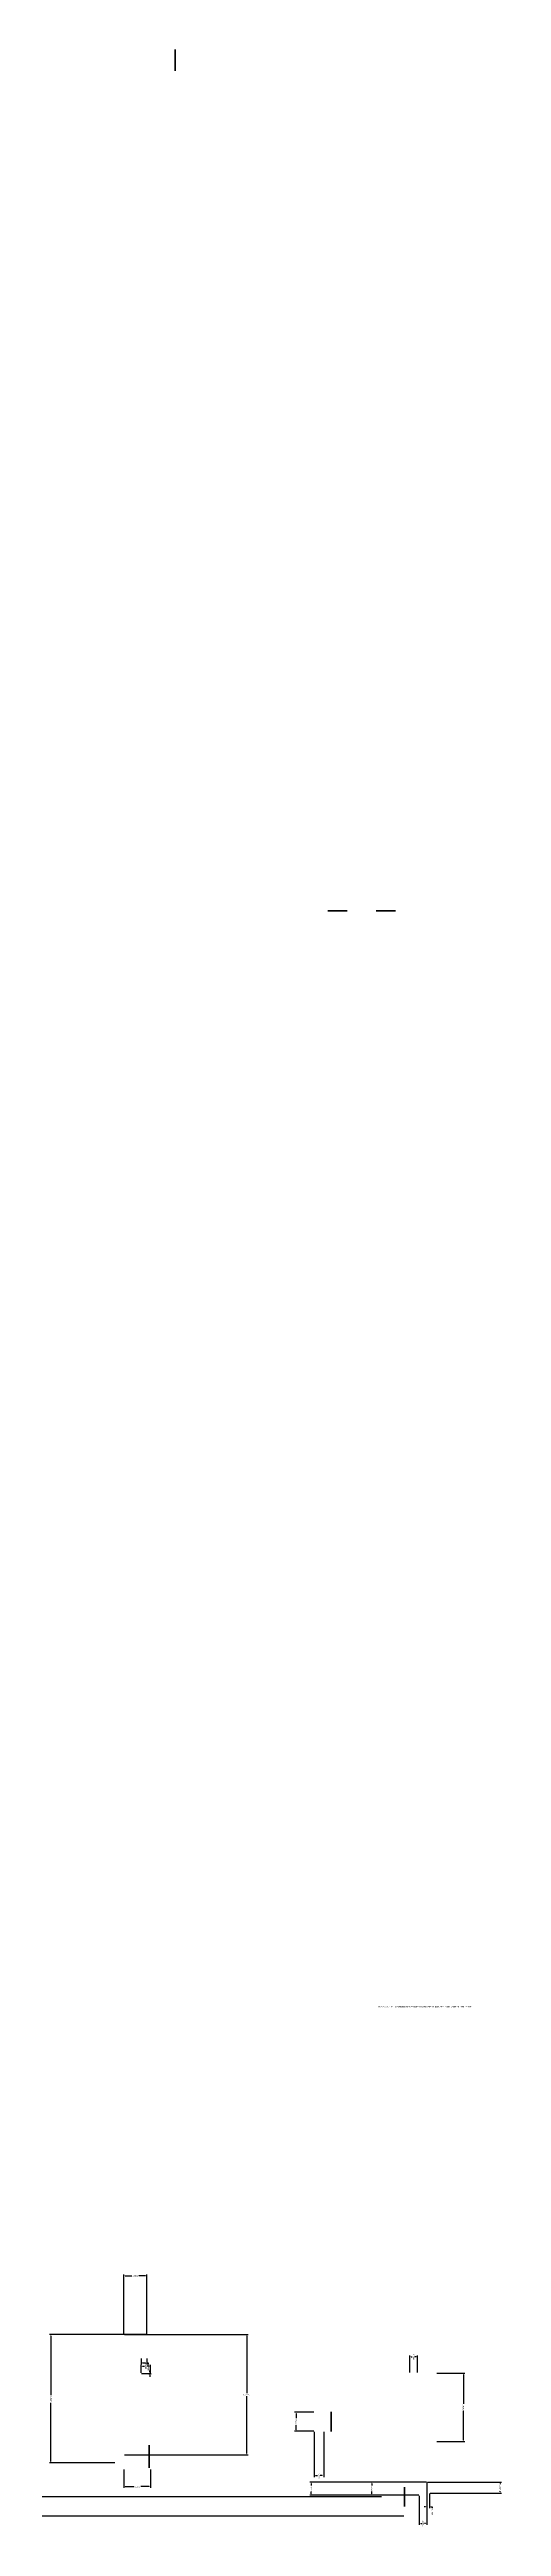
# Model space of a CAD drawing. Header units: millimetres. Extents: x -1019 to 12, y -26 to 366.
# Drawn here: x -272 to -212.6, y 40.8 to 365.7 of the extents above; entities that cross this region are included whole.
import ezdxf

# ---------------------------------------------------------------- set-up
doc = ezdxf.new("R2010")
doc.units = ezdxf.units.MM
doc.header["$MEASUREMENT"] = 0
doc.styles.get("Standard").update_dxf_attribs({"font": 'Arial.ttf'})
doc.dimstyles.get("Standard").update_dxf_attribs({"dimtxt": 0.18, "dimasz": 0.18, "dimexe": 0.18, "dimexo": 0.0625, "dimgap": 0.09, "dimtad": 0, "dimtih": 1, "dimtoh": 1, "dimdec": 4, "dimzin": 0, "dimdsep": 46, "dimtxsty": 'Standard', "dimcen": 0.09, "dimadec": 0, "dimazin": 0, "dimtfac": 1, "dimtdec": 4, "dimtofl": 0, "dimtmove": 0, "dimatfit": 3, "dimfxl": 1, "dimtolj": 1, "dimtzin": 0, "dimarcsym": 0})

# ---------------------------------------------------------------- blocks, each defined once
blk = doc.blocks.new('*D17')
at = {"color": 0, "lineweight": -2, "transparency": 16777216}
for p, q in [((-259.94, 62.83), (-259.94, 62.08)), ((-259.76, 62.26), (-259.37, 62.26)), ((-259.19, 62.83), (-259.19, 62.08)), ((-259.19, 62.26), (-259.01, 62.26)), ((-259.01, 62.26), (-259.01, 62.08))]:
    blk.add_line(p, q, dxfattribs=at)
at = {"color": 0, "transparency": 16777216}
for points in [[(-259.76, 62.29), (-259.76, 62.23), (-259.94, 62.26)], [(-259.37, 62.29), (-259.37, 62.23), (-259.19, 62.26)]]:
    blk.add_solid(points, dxfattribs=at)
at = {"layer": 'Defpoints', "color": 0, "transparency": 16777216}
for p in [(-259.94, 62.89, 1), (-259.19, 62.89, 1), (-259.19, 62.26)]:
    blk.add_point(p, dxfattribs=at)
at = {"color": 0, "transparency": 16777216, "insert": (-259.01, 61.62), "char_height": 0.18, "attachment_point": 5, "rotation": 270}
blk.add_mtext('\\A1;0.7500', dxfattribs=at)
blk = doc.blocks.new('*D18')
at = {"color": 0, "lineweight": -2, "transparency": 16777216}
for p, q in [((-259.88, 60.89), (-258.61, 60.89)), ((-258.91, 60.82), (-258.61, 60.82)), ((-258.79, 61.07), (-258.79, 61.25)), ((-258.79, 60.64), (-258.79, 60.46))]:
    blk.add_line(p, q, dxfattribs=at)
at = {"color": 0, "transparency": 16777216}
for points in [[(-258.76, 61.07), (-258.82, 61.07), (-258.79, 60.89)], [(-258.76, 60.64), (-258.82, 60.64), (-258.79, 60.82)]]:
    blk.add_solid(points, dxfattribs=at)
at = {"layer": 'Defpoints', "color": 0, "transparency": 16777216}
for p in [(-259.94, 60.89, 1), (-258.98, 60.82), (-258.79, 60.89)]:
    blk.add_point(p, dxfattribs=at)
at = {"color": 0, "transparency": 16777216, "insert": (-258.79, 61.71), "char_height": 0.18, "attachment_point": 5, "rotation": 270}
blk.add_mtext('\\A1;0.0746', dxfattribs=at)
blk = doc.blocks.new('*D19')
at = {"color": 0, "lineweight": -2, "transparency": 16777216}
for p, q in [((-259.94, 60.95), (-259.94, 62.02)), ((-259.76, 61.84), (-259.5, 61.84)), ((-258.87, 61.84), (-259.14, 61.84)), ((-258.69, 60.95), (-258.69, 62.02))]:
    blk.add_line(p, q, dxfattribs=at)
at = {"color": 0, "transparency": 16777216}
for points in [[(-259.76, 61.87), (-259.76, 61.81), (-259.94, 61.84)], [(-258.87, 61.87), (-258.87, 61.81), (-258.69, 61.84)]]:
    blk.add_solid(points, dxfattribs=at)
at = {"layer": 'Defpoints', "color": 0, "transparency": 16777216}
for p in [(-258.69, 61.84), (-259.94, 60.89, 1), (-258.69, 60.89, 1)]:
    blk.add_point(p, dxfattribs=at)
at = {"color": 0, "transparency": 16777216, "insert": (-259.32, 61.84), "char_height": 0.18, "attachment_point": 5, "rotation": 270}
blk.add_mtext('\\A1;1.2500', dxfattribs=at)
blk = doc.blocks.new('*D21')
at = {"color": 0, "lineweight": -2, "transparency": 16777216}
for p, q in [((-262.19, 48.28), (-262.19, 45.87)), ((-262.01, 46.05), (-260.91, 46.05)), ((-258.87, 46.05), (-259.98, 46.05)), ((-258.69, 48.28), (-258.69, 45.87))]:
    blk.add_line(p, q, dxfattribs=at)
at = {"color": 0, "transparency": 16777216}
for points in [[(-262.01, 46.02), (-262.01, 46.08), (-262.19, 46.05)], [(-258.87, 46.02), (-258.87, 46.08), (-258.69, 46.05)]]:
    blk.add_solid(points, dxfattribs=at)
at = {"layer": 'Defpoints', "color": 0, "transparency": 16777216}
for p in [(-262.19, 48.34), (-262.19, 46.05), (-258.69, 48.34)]:
    blk.add_point(p, dxfattribs=at)
at = {"color": 0, "transparency": 16777216, "insert": (-260.44, 46.05), "char_height": 0.18, "attachment_point": 5, "rotation": 180}
blk.add_mtext('\\A1;3.5000', dxfattribs=at)
blk = doc.blocks.new('*D22')
at = {"color": 0, "lineweight": -2, "transparency": 16777216}
for p, q in [((-262.19, 66.05), (-262.19, 73.86)), ((-262.01, 73.68), (-261.16, 73.68)), ((-259.37, 73.68), (-260.23, 73.68)), ((-259.19, 66.05), (-259.19, 73.86))]:
    blk.add_line(p, q, dxfattribs=at)
at = {"color": 0, "transparency": 16777216}
for points in [[(-262.01, 73.65), (-262.01, 73.71), (-262.19, 73.68)], [(-259.37, 73.65), (-259.37, 73.71), (-259.19, 73.68)]]:
    blk.add_solid(points, dxfattribs=at)
at = {"layer": 'Defpoints', "color": 0, "transparency": 16777216}
for p in [(-262.19, 73.68), (-262.19, 65.99), (-259.19, 65.99)]:
    blk.add_point(p, dxfattribs=at)
at = {"color": 0, "transparency": 16777216, "insert": (-260.69, 73.68), "char_height": 0.18, "attachment_point": 5, "rotation": 180}
blk.add_mtext('\\A1;3.0000', dxfattribs=at)
blk = doc.blocks.new('*D26')
at = {"color": 0, "lineweight": -2, "transparency": 16777216}
for p, q in [((-259.26, 65.99), (-271.96, 65.99)), ((-271.78, 65.81), (-271.78, 58.1)), ((-271.78, 49.33), (-271.78, 57.05)), ((-263.38, 49.15), (-271.96, 49.15))]:
    blk.add_line(p, q, dxfattribs=at)
at = {"color": 0, "transparency": 16777216}
for points in [[(-271.75, 65.81), (-271.81, 65.81), (-271.78, 65.99)], [(-271.75, 49.33), (-271.81, 49.33), (-271.78, 49.15)]]:
    blk.add_solid(points, dxfattribs=at)
at = {"layer": 'Defpoints', "color": 0, "transparency": 16777216}
for p in [(-271.78, 65.99), (-259.19, 65.99), (-263.32, 49.15, 16.42)]:
    blk.add_point(p, dxfattribs=at)
at = {"color": 0, "transparency": 16777216, "insert": (-271.78, 57.57), "char_height": 0.18, "attachment_point": 5, "rotation": 270}
blk.add_mtext('\\A1;16.8390', dxfattribs=at)
blk = doc.blocks.new('*D27')
at = {"color": 0, "lineweight": -2, "transparency": 16777216}
for p, q in [((-237.23, 53.24), (-237.23, 47.3)), ((-235.98, 53.24), (-235.98, 47.3)), ((-237.05, 47.48), (-236.78, 47.48)), ((-236.16, 47.48), (-236.42, 47.48))]:
    blk.add_line(p, q, dxfattribs=at)
at = {"color": 0, "transparency": 16777216}
for points in [[(-237.05, 47.51), (-237.05, 47.45), (-237.23, 47.48)], [(-236.16, 47.51), (-236.16, 47.45), (-235.98, 47.48)]]:
    blk.add_solid(points, dxfattribs=at)
at = {"layer": 'Defpoints', "color": 0, "transparency": 16777216}
for p in [(-237.23, 53.31), (-235.98, 53.31), (-237.23, 47.48)]:
    blk.add_point(p, dxfattribs=at)
at = {"color": 0, "transparency": 16777216, "insert": (-236.6, 47.48), "char_height": 0.18, "attachment_point": 5, "rotation": 270}
blk.add_mtext('\\A1;1.2500', dxfattribs=at)
blk = doc.blocks.new('*D28')
at = {"color": 0, "lineweight": -2, "transparency": 16777216}
for p, q in [((-237.29, 55.81), (-239.79, 55.81)), ((-239.61, 55.63), (-239.61, 55.02)), ((-237.29, 53.31), (-239.79, 53.31)), ((-239.61, 53.49), (-239.61, 54.09))]:
    blk.add_line(p, q, dxfattribs=at)
at = {"color": 0, "transparency": 16777216}
for points in [[(-239.58, 55.63), (-239.64, 55.63), (-239.61, 55.81)], [(-239.58, 53.49), (-239.64, 53.49), (-239.61, 53.31)]]:
    blk.add_solid(points, dxfattribs=at)
at = {"layer": 'Defpoints', "color": 0, "transparency": 16777216}
for p in [(-239.61, 55.81), (-237.23, 55.81), (-237.23, 53.31)]:
    blk.add_point(p, dxfattribs=at)
at = {"color": 0, "transparency": 16777216, "insert": (-239.61, 54.56), "char_height": 0.18, "attachment_point": 5, "rotation": 270}
blk.add_mtext('\\A1;2.5000', dxfattribs=at)
blk = doc.blocks.new('*D34')
at = {"color": 0, "lineweight": -2, "transparency": 16777216}
for p, q in [((-262.13, 65.99), (-245.89, 65.99)), ((-246.07, 65.81), (-246.07, 58.28)), ((-246.07, 50.39), (-246.07, 57.92)), ((-262.13, 50.21), (-245.89, 50.21))]:
    blk.add_line(p, q, dxfattribs=at)
at = {"color": 0, "transparency": 16777216}
for points in [[(-246.04, 65.81), (-246.1, 65.81), (-246.07, 65.99)], [(-246.04, 50.39), (-246.1, 50.39), (-246.07, 50.21)]]:
    blk.add_solid(points, dxfattribs=at)
at = {"layer": 'Defpoints', "color": 0, "transparency": 16777216}
for p in [(-262.19, 65.99, -11.51), (-246.07, 65.99), (-262.19, 50.21)]:
    blk.add_point(p, dxfattribs=at)
at = {"color": 0, "transparency": 16777216, "insert": (-246.07, 58.1), "char_height": 0.18, "attachment_point": 5, "rotation": 180}
blk.add_mtext('\\A1;15.7821', dxfattribs=at)
blk = doc.blocks.new('*D42')
at = {"color": 0, "lineweight": -2, "transparency": 16777216}
for p, q in [((-221.11, 60.94), (-217.46, 60.94)), ((-217.64, 60.76), (-217.64, 56.9)), ((-217.64, 52.12), (-217.64, 55.98)), ((-221.11, 51.94), (-217.46, 51.94))]:
    blk.add_line(p, q, dxfattribs=at)
at = {"color": 0, "transparency": 16777216}
for points in [[(-217.61, 60.76), (-217.67, 60.76), (-217.64, 60.94)], [(-217.61, 52.12), (-217.67, 52.12), (-217.64, 51.94)]]:
    blk.add_solid(points, dxfattribs=at)
at = {"layer": 'Defpoints', "color": 0, "transparency": 16777216}
for p in [(-221.18, 60.94), (-217.64, 60.94), (-221.18, 51.94, -4.75)]:
    blk.add_point(p, dxfattribs=at)
at = {"color": 0, "transparency": 16777216, "insert": (-217.64, 56.44), "char_height": 0.18, "attachment_point": 5, "rotation": 270}
blk.add_mtext('\\A1;9.0040', dxfattribs=at)
blk = doc.blocks.new('*D43')
at = {"color": 0, "lineweight": -2, "transparency": 16777216}
for p, q in [((-222.43, 46.58), (-222.43, 43.21)), ((-222.61, 43.39), (-222.79, 43.39)), ((-222.08, 45.12), (-222.08, 43.21)), ((-221.9, 43.39), (-221.72, 43.39)), ((-221.72, 43.39), (-221.72, 43.21))]:
    blk.add_line(p, q, dxfattribs=at)
at = {"color": 0, "transparency": 16777216}
for points in [[(-222.61, 43.42), (-222.61, 43.36), (-222.43, 43.39)], [(-221.9, 43.42), (-221.9, 43.36), (-222.08, 43.39)]]:
    blk.add_solid(points, dxfattribs=at)
at = {"layer": 'Defpoints', "color": 0, "transparency": 16777216}
for p in [(-222.43, 46.64, 11), (-222.08, 45.18, 13.51), (-222.08, 43.39)]:
    blk.add_point(p, dxfattribs=at)
at = {"color": 0, "transparency": 16777216, "insert": (-221.72, 42.74), "char_height": 0.18, "attachment_point": 5, "rotation": 270}
blk.add_mtext('\\A1;0.3489', dxfattribs=at)
blk = doc.blocks.new('*D46')
at = {"color": 0, "lineweight": -2, "transparency": 16777216}
for p, q in [((-222.49, 46.64), (-229.85, 46.64)), ((-229.67, 46.46), (-229.67, 46.21)), ((-223.49, 44.91), (-229.85, 44.91)), ((-229.67, 45.09), (-229.67, 45.34))]:
    blk.add_line(p, q, dxfattribs=at)
at = {"color": 0, "transparency": 16777216}
for points in [[(-229.64, 46.46), (-229.7, 46.46), (-229.67, 46.64)], [(-229.64, 45.09), (-229.7, 45.09), (-229.67, 44.91)]]:
    blk.add_solid(points, dxfattribs=at)
at = {"layer": 'Defpoints', "color": 0, "transparency": 16777216}
for p in [(-229.67, 46.64), (-222.43, 46.64, 11), (-223.43, 44.91, 9.51)]:
    blk.add_point(p, dxfattribs=at)
at = {"color": 0, "transparency": 16777216, "insert": (-229.67, 45.77), "char_height": 0.18, "attachment_point": 5, "rotation": 270}
blk.add_mtext('\\A1;1.7281', dxfattribs=at)
blk = doc.blocks.new('*D47')
at = {"color": 0, "lineweight": -2, "transparency": 16777216}
for p, q in [((-224.68, 61), (-224.68, 63.25)), ((-224.5, 63.07), (-224.36, 63.07)), ((-223.86, 63.07), (-224, 63.07)), ((-223.68, 61), (-223.68, 63.25))]:
    blk.add_line(p, q, dxfattribs=at)
at = {"color": 0, "transparency": 16777216}
for points in [[(-224.5, 63.1), (-224.5, 63.04), (-224.68, 63.07)], [(-223.86, 63.1), (-223.86, 63.04), (-223.68, 63.07)]]:
    blk.add_solid(points, dxfattribs=at)
at = {"layer": 'Defpoints', "color": 0, "transparency": 16777216}
for p in [(-224.68, 63.07), (-224.68, 60.94, -8), (-223.68, 60.94)]:
    blk.add_point(p, dxfattribs=at)
at = {"color": 0, "transparency": 16777216, "insert": (-224.18, 63.07), "char_height": 0.18, "attachment_point": 5, "rotation": 270}
blk.add_mtext('\\A1;1.0000', dxfattribs=at)
blk = doc.blocks.new('*D48')
at = {"color": 0, "lineweight": -2, "transparency": 16777216}
for p, q in [((-222.43, 46.58), (-222.43, 41.01)), ((-223.43, 44.85), (-223.43, 41.01)), ((-223.25, 41.19), (-223.11, 41.19)), ((-222.61, 41.19), (-222.75, 41.19))]:
    blk.add_line(p, q, dxfattribs=at)
at = {"color": 0, "transparency": 16777216}
for points in [[(-223.25, 41.22), (-223.25, 41.16), (-223.43, 41.19)], [(-222.61, 41.22), (-222.61, 41.16), (-222.43, 41.19)]]:
    blk.add_solid(points, dxfattribs=at)
at = {"layer": 'Defpoints', "color": 0, "transparency": 16777216}
for p in [(-222.43, 46.64, 11), (-223.43, 44.91, 14.51), (-223.43, 41.19)]:
    blk.add_point(p, dxfattribs=at)
at = {"color": 0, "transparency": 16777216, "insert": (-222.93, 41.19), "char_height": 0.18, "attachment_point": 5, "rotation": 270}
blk.add_mtext('\\A1;1.0000', dxfattribs=at)
blk = doc.blocks.new('*D49')
at = {"color": 0, "lineweight": -2, "transparency": 16777216}
for p, q in [((-222.36, 46.64), (-212.64, 46.64)), ((-212.82, 46.46), (-212.82, 46.36)), ((-222.02, 45.18), (-212.64, 45.18)), ((-212.82, 45.36), (-212.82, 45.45))]:
    blk.add_line(p, q, dxfattribs=at)
at = {"color": 0, "transparency": 16777216}
for points in [[(-212.79, 46.46), (-212.85, 46.46), (-212.82, 46.64)], [(-212.79, 45.36), (-212.85, 45.36), (-212.82, 45.18)]]:
    blk.add_solid(points, dxfattribs=at)
at = {"layer": 'Defpoints', "color": 0, "transparency": 16777216}
for p in [(-222.43, 46.64, 15.98), (-222.08, 45.18, 8.51), (-212.82, 45.18)]:
    blk.add_point(p, dxfattribs=at)
at = {"color": 0, "transparency": 16777216, "insert": (-212.82, 45.91), "char_height": 0.18, "attachment_point": 5, "rotation": 270}
blk.add_mtext('\\A1;1.4576', dxfattribs=at)
blk = doc.blocks.new('*D52')
at = {"color": 0, "lineweight": -2, "transparency": 16777216}
for p, q in [((-222.49, 46.64), (-237.79, 46.64)), ((-237.61, 46.46), (-237.61, 46.21)), ((-223.49, 44.91), (-237.79, 44.91)), ((-237.61, 45.09), (-237.61, 45.34))]:
    blk.add_line(p, q, dxfattribs=at)
at = {"color": 0, "transparency": 16777216}
for points in [[(-237.58, 46.46), (-237.64, 46.46), (-237.61, 46.64)], [(-237.58, 45.09), (-237.64, 45.09), (-237.61, 44.91)]]:
    blk.add_solid(points, dxfattribs=at)
at = {"layer": 'Defpoints', "color": 0, "transparency": 16777216}
for p in [(-237.61, 46.64), (-222.43, 46.64, 15.98), (-223.43, 44.91, 14.51)]:
    blk.add_point(p, dxfattribs=at)
at = {"color": 0, "transparency": 16777216, "insert": (-237.61, 45.77), "char_height": 0.18, "attachment_point": 5, "rotation": 270}
blk.add_mtext('\\A1;1.7281', dxfattribs=at)
blk = doc.blocks.new('*D53')
at = {"color": 0, "lineweight": -2, "transparency": 16777216}
for p, q in [((-228.39, 44.69), (-989.22, 44.69)), ((-989.04, 44.51), (-989.04, 43.89)), ((-989.04, 42.34), (-989.04, 42.96)), ((-225.44, 42.16), (-989.22, 42.16))]:
    blk.add_line(p, q, dxfattribs=at)
at = {"color": 0, "transparency": 16777216}
for points in [[(-989.01, 44.51), (-989.07, 44.51), (-989.04, 44.69)], [(-989.01, 42.34), (-989.07, 42.34), (-989.04, 42.16)]]:
    blk.add_solid(points, dxfattribs=at)
at = {"layer": 'Defpoints', "color": 0, "transparency": 16777216}
for p in [(-228.33, 44.69, -4.5), (-989.04, 42.16), (-225.38, 42.16, -8)]:
    blk.add_point(p, dxfattribs=at)
at = {"color": 0, "transparency": 16777216, "insert": (-989.04, 43.42), "char_height": 0.18, "attachment_point": 5, "rotation": 270}
blk.add_mtext('\\A1;2.5332', dxfattribs=at)

msp = doc.modelspace()

# ---------------------------------------------------------------- linework, layer by layer
at = {"extrusion": (-5.82078e-11, -1, 4.35463e-22), "elevation": -252.72715}
msp.add_lwpolyline([(-235.44216, 5.44783), (-234.16716, 6.18395), (-232.89216, 5.44783), (-232.89216, 3.97559), (-234.16716, 3.23947), (-235.44216, 3.97559)], close=True, dxfattribs=at)
at = {"extrusion": (0, -1, 0), "elevation": -252.72715}
msp.add_lwpolyline([(-226.53633, 5.44783), (-227.81133, 6.18395), (-229.08633, 5.44783), (-229.08633, 3.97559), (-227.81133, 3.23947), (-226.53633, 3.97559)], close=True, dxfattribs=at)
at = {"extrusion": (1, -8.73115e-11, 7.49001e-12), "elevation": -234.97546}
msp.add_lwpolyline([(55.83167, 5.64612), (54.55667, 6.38224), (53.28167, 5.64612), (53.28167, 4.17388), (54.55667, 3.43776), (55.83167, 4.17388)], close=True, dxfattribs=at)
at = {"extrusion": (-1, 8.73099e-11, -7.49129e-12), "elevation": 258.89348}
msp.add_lwpolyline([(-50.72409, 5.275), (-51.46021, 4), (-50.72409, 2.725), (-49.25184, 2.725), (-48.51572, 4), (-49.25184, 5.275)], close=True, dxfattribs=at)
at = {"extrusion": (-1, 2.91038e-11, 3.23117e-27), "elevation": 225.37713}
msp.add_lwpolyline([(-43.41354, 17.24779), (-44.68854, 17.98391), (-45.96354, 17.24779), (-45.96354, 15.77554), (-44.68854, 15.03942), (-43.41354, 15.77554)], close=True, dxfattribs=at)
at = {"extrusion": (-1, 1.22465e-16, 1.2326e-32)}
msp.add_circle((-364.27235, -24.09303, 255.48148), 1.4, dxfattribs=at)

# ---------------------------------------------------------------- texts
at = {"insert": (-228.84399, 109.06642, 95.6912), "char_height": 0.18, "width": 12.9186528, "attachment_point": 1}
msp.add_mtext('https://www.yumpu.com/en/document/read/3825423/neuroscience-graduate-program-vanderbilt-brain-institute-', dxfattribs=at)

# ---------------------------------------------------------------- dimensions: what is measured, and where the dimension line sits
for base, p1, p2, angle, picture, middle in [((-262.19348, 73.67746, 6.5), (-259.19348, 65.99112, 6.5), (-262.19348, 65.99112, 6.5), 180, '*D22', (-260.69348, 73.67746, 6.5)), ((-271.78153, 65.99112, 6.5), (-263.31917, 49.15211, 22.92294), (-259.19348, 65.99112, 6.5), 270, '*D26', (-271.78153, 57.57161, 6.5)), ((-246.07284, 65.99112, 18.01167), (-262.19348, 50.209, 18.01167), (-262.19348, 65.99112, 6.5), 270, '*D34', (-246.07284, 58.10006, 18.01167)), ((-258.79348, 60.89112, 5.5), (-258.97736, 60.81655, 5.5), (-259.94348, 60.89112, 6.5), 270, '*D18', (-258.79348, 61.71468, 5.5)), ((-224.67713, 63.06766, 21.01167), (-223.67713, 60.94169, 21.01167), (-224.67713, 60.94169, 13.01167), 360, '*D47', (-224.17713, 63.06766, 21.01167)), ((-217.64222, 60.94169, 21.01167), (-221.17713, 51.93769, 16.26111), (-221.17713, 60.94169, 21.01167), 270, '*D42', (-217.64222, 56.43969, 21.01167)), ((-239.60713, 55.80667, 6.5), (-237.22546, 53.30667, 6.5), (-237.22546, 55.80667, 6.5), 270, '*D28', (-239.60713, 54.55667, 6.5)), ((-237.22546, 47.47945, 6.5), (-235.97546, 53.30667, 6.5), (-237.22546, 53.30667, 6.5), 360, '*D27', (-236.60046, 47.47945, 6.5)), ((-237.61107, 46.63769, 21.01167), (-223.42711, 44.90957, 35.52333), (-222.42713, 46.63769, 36.9897), 270, '*D52', (-237.61107, 45.77363, 21.01167)), ((-229.67403, 46.63769, 21.01167), (-223.42711, 44.90957, 30.52333), (-222.42713, 46.63769, 32.0104), 270, '*D46', (-229.67403, 45.77363, 21.01167)), ((-223.42711, 41.19157, 21.01167), (-222.42713, 46.63769, 32.0104), (-223.42711, 44.90957, 35.52333), 360, '*D48', (-222.92712, 41.19157, 21.01167)), ((-222.07825, 43.38689, 21.01167), (-222.42713, 46.63769, 32.0104), (-222.07825, 45.18012, 34.52333), 360, '*D43', (-221.71825, 42.74308, 21.01167)), ((-212.82251, 45.18012, 21.01167), (-222.42713, 46.63769, 36.9897), (-222.07825, 45.18012, 29.52333), 270, '*D49', (-212.82251, 45.90891, 21.01167)), ((-989.04388, 42.15532, 21.01167), (-228.32823, 44.68854, 16.51167), (-225.37713, 42.15532, 13.01167), 270, '*D53', (-989.04388, 43.42193, 21.01167))]:
    dim = msp.add_linear_dim(base=base, p1=p1, p2=p2, angle=angle, dimstyle='Standard')
    dim.commit()
    dim.dimension.update_dxf_attribs({"geometry": picture, "text_midpoint": middle})
for p1, p2, distance, picture, middle in [((-259.94348, 62.89112, 6.5), (-259.19348, 62.89112, 6.5), -0.63065, '*D17', (-259.01348, 61.61715, 5.5)), ((-258.69348, 48.33861, 6.5), (-262.19348, 48.33861, 6.5), 2.28626, '*D21', (-260.44348, 46.05236, 6.5))]:
    dim = msp.add_aligned_dim(p1=p1, p2=p2, distance=distance, dimstyle='Standard')
    dim.commit()
    dim.dimension.update_dxf_attribs({"geometry": picture, "text_midpoint": middle})
dim = msp.add_linear_dim(base=(-258.69348, 61.83661, 5.5), p1=(-259.94348, 60.89112, 6.5), p2=(-258.69348, 60.89112, 6.5), dimstyle='Standard')
dim.commit()
dim.dimension.update_dxf_attribs({"geometry": '*D19', "text_midpoint": (-259.31848, 61.83661, 5.5)})

doc.saveas('drawing.dxf')
